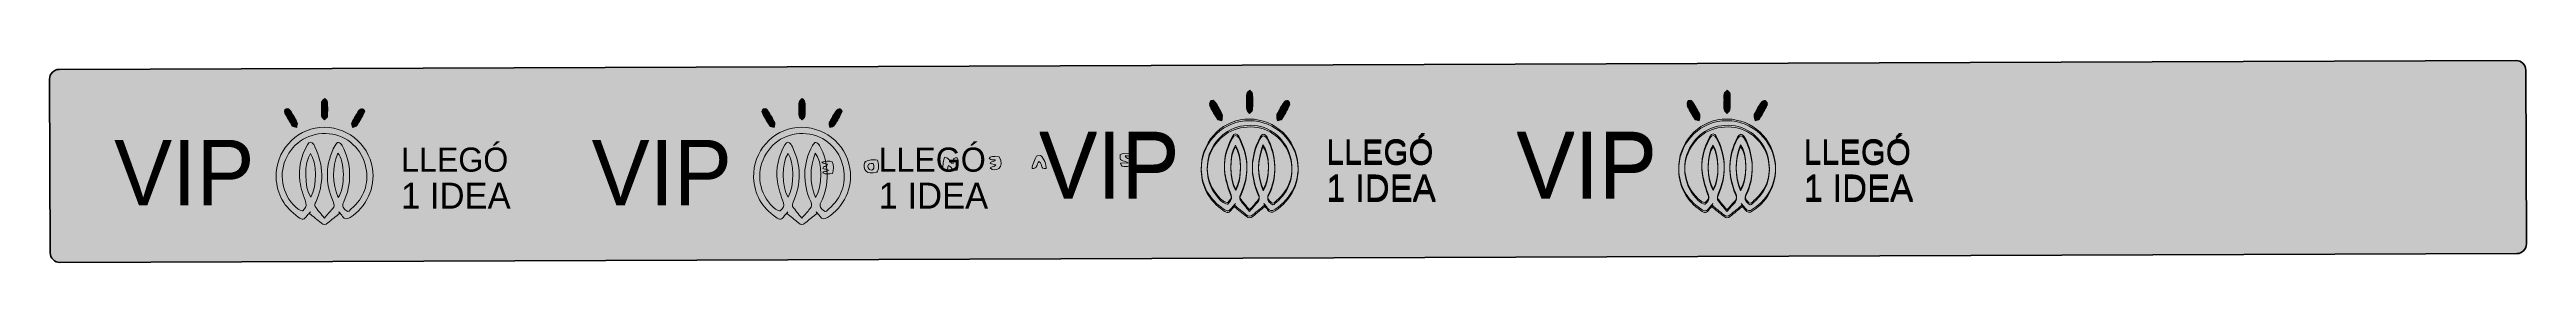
# Model space of a CAD drawing. Header units: millimetres. Extents: x -336 to 268, y -416 to 74.
# Drawn here: x 10.4 to 267.8, y -245 to -224.1 of the extents above; entities that cross this region are included whole.
import ezdxf

# ---------------------------------------------------------------- set-up
doc = ezdxf.new("R2010")
doc.units = ezdxf.units.MM
doc.header["$MEASUREMENT"] = 0
doc.layers.add('Capa 1', color=7, linetype='Continuous', lineweight=0)

msp = doc.modelspace()

# ---------------------------------------------------------------- hatches: boundary and pattern name
at = {"layer": 'Capa 1', "true_color": 0x92784b, "transparency": 33554687}
h = msp.add_hatch(color=35, dxfattribs=at)
h.dxf.hatch_style = 2
edge = h.paths.add_edge_path()
edge.add_spline(control_points=[(11.43, -225.04), (11.43, -225.04), (266.77, -224.12), (266.77, -224.12), (267.32, -224.12), (267.77, -224.56), (267.77, -225.11), (267.77, -225.11), (267.84, -243.11), (267.84, -243.11), (267.84, -243.66), (267.39, -244.12), (266.84, -244.12), (266.84, -244.12), (11.5, -245.04), (11.5, -245.04), (10.95, -245.04), (10.5, -244.59), (10.5, -244.04), (10.5, -244.04), (10.43, -226.04), (10.43, -226.04), (10.43, -225.49), (10.88, -225.04), (11.43, -225.04)], knot_values=[0, 0, 0, 0, 1, 1, 1, 2, 2, 2, 3, 3, 3, 4, 4, 4, 5, 5, 5, 6, 6, 6, 7, 7, 7, 8, 8, 8, 8], degree=3, periodic=0)
at = {"layer": 'Capa 1', "true_color": 0x000000, "transparency": 33554687}
h = msp.add_hatch(color=18, dxfattribs=at)
h.dxf.hatch_style = 2
edge = h.paths.add_edge_path()
edge.add_spline(control_points=[(35.21, -229.08), (35.28, -229.14), (35.41, -229.21), (35.48, -229.32), (35.72, -229.73), (35.97, -230.13), (36.17, -230.56), (36.23, -230.69), (36.14, -230.88), (36.12, -231.04), (35.96, -230.99), (35.74, -230.99), (35.66, -230.88), (35.38, -230.46), (35.14, -230.02), (34.9, -229.58), (34.77, -229.34), (34.91, -229.09), (35.21, -229.08)], knot_values=[0, 0, 0, 0, 1, 1, 1, 2, 2, 2, 3, 3, 3, 4, 4, 4, 5, 5, 5, 6, 6, 6, 6], degree=3, periodic=0)
h = msp.add_hatch(color=18, dxfattribs=at)
h.dxf.hatch_style = 2
edge = h.paths.add_edge_path()
edge.add_spline(control_points=[(38.7, -229.17), (38.7, -228.92), (38.66, -228.66), (38.71, -228.42), (38.74, -228.28), (38.92, -228.17), (39.03, -228.05), (39.13, -228.17), (39.31, -228.28), (39.31, -228.41), (39.35, -228.91), (39.35, -229.41), (39.31, -229.91), (39.3, -230.04), (39.1, -230.15), (38.99, -230.27), (38.89, -230.14), (38.74, -230.02), (38.71, -229.87), (38.66, -229.65), (38.69, -229.4), (38.69, -229.17), (38.69, -229.17), (38.69, -229.17), (38.7, -229.17)], knot_values=[0, 0, 0, 0, 1, 1, 1, 2, 2, 2, 3, 3, 3, 4, 4, 4, 5, 5, 5, 6, 6, 6, 7, 7, 7, 8, 8, 8, 8], degree=3, periodic=0)
h = msp.add_hatch(color=18, dxfattribs=at)
h.dxf.hatch_style = 2
edge = h.paths.add_edge_path()
edge.add_spline(control_points=[(84.83, -229.08), (84.9, -229.14), (85.03, -229.21), (85.09, -229.32), (85.34, -229.73), (85.59, -230.13), (85.79, -230.56), (85.85, -230.69), (85.76, -230.88), (85.73, -231.04), (85.58, -230.99), (85.35, -230.99), (85.28, -230.88), (85, -230.46), (84.76, -230.02), (84.52, -229.58), (84.39, -229.34), (84.53, -229.09), (84.83, -229.08)], knot_values=[0, 0, 0, 0, 1, 1, 1, 2, 2, 2, 3, 3, 3, 4, 4, 4, 5, 5, 5, 6, 6, 6, 6], degree=3, periodic=0)
h = msp.add_hatch(color=18, dxfattribs=at)
h.dxf.hatch_style = 2
edge = h.paths.add_edge_path()
edge.add_spline(control_points=[(88.31, -229.17), (88.31, -228.92), (88.27, -228.66), (88.33, -228.42), (88.36, -228.28), (88.54, -228.17), (88.65, -228.05), (88.75, -228.17), (88.92, -228.28), (88.93, -228.41), (88.97, -228.91), (88.97, -229.41), (88.93, -229.91), (88.92, -230.04), (88.72, -230.15), (88.61, -230.27), (88.51, -230.14), (88.36, -230.02), (88.32, -229.87), (88.27, -229.65), (88.31, -229.4), (88.31, -229.17), (88.31, -229.17), (88.31, -229.17), (88.31, -229.17)], knot_values=[0, 0, 0, 0, 1, 1, 1, 2, 2, 2, 3, 3, 3, 4, 4, 4, 5, 5, 5, 6, 6, 6, 7, 7, 7, 8, 8, 8, 8], degree=3, periodic=0)
h = msp.add_hatch(color=18, dxfattribs=at)
h.dxf.hatch_style = 2
edge = h.paths.add_edge_path()
edge.add_spline(control_points=[(131.35, -228.22), (131.41, -228.28), (131.54, -228.36), (131.61, -228.47), (131.86, -228.87), (132.11, -229.28), (132.31, -229.71), (132.37, -229.83), (132.27, -230.03), (132.25, -230.19), (132.09, -230.14), (131.87, -230.13), (131.8, -230.02), (131.52, -229.61), (131.27, -229.17), (131.04, -228.73), (130.91, -228.48), (131.04, -228.23), (131.35, -228.22)], knot_values=[0, 0, 0, 0, 1, 1, 1, 2, 2, 2, 3, 3, 3, 4, 4, 4, 5, 5, 5, 6, 6, 6, 6], degree=3, periodic=0)
h = msp.add_hatch(color=18, dxfattribs=at)
h.dxf.hatch_style = 2
edge = h.paths.add_edge_path()
edge.add_spline(control_points=[(131.35, -228.39), (131.41, -228.45), (131.54, -228.52), (131.61, -228.64), (131.86, -229.04), (132.11, -229.45), (132.31, -229.88), (132.37, -230), (132.27, -230.2), (132.25, -230.36), (132.09, -230.31), (131.87, -230.3), (131.8, -230.19), (131.52, -229.78), (131.27, -229.34), (131.04, -228.9), (130.91, -228.65), (131.04, -228.4), (131.35, -228.39)], knot_values=[0, 0, 0, 0, 1, 1, 1, 2, 2, 2, 3, 3, 3, 4, 4, 4, 5, 5, 5, 6, 6, 6, 6], degree=3, periodic=0)
h = msp.add_hatch(color=18, dxfattribs=at)
h.dxf.hatch_style = 2
edge = h.paths.add_edge_path()
edge.add_spline(control_points=[(134.83, -228.31), (134.83, -228.06), (134.79, -227.8), (134.84, -227.56), (134.88, -227.42), (135.05, -227.32), (135.16, -227.19), (135.26, -227.31), (135.44, -227.43), (135.45, -227.56), (135.48, -228.05), (135.48, -228.56), (135.45, -229.05), (135.44, -229.18), (135.24, -229.3), (135.13, -229.42), (135.03, -229.29), (134.87, -229.17), (134.84, -229.02), (134.79, -228.79), (134.83, -228.55), (134.83, -228.31), (134.83, -228.31), (134.83, -228.31), (134.83, -228.31)], knot_values=[0, 0, 0, 0, 1, 1, 1, 2, 2, 2, 3, 3, 3, 4, 4, 4, 5, 5, 5, 6, 6, 6, 7, 7, 7, 8, 8, 8, 8], degree=3, periodic=0)
h = msp.add_hatch(color=18, dxfattribs=at)
h.dxf.hatch_style = 2
edge = h.paths.add_edge_path()
edge.add_spline(control_points=[(134.83, -228.48), (134.83, -228.23), (134.79, -227.97), (134.84, -227.73), (134.88, -227.59), (135.05, -227.49), (135.16, -227.36), (135.26, -227.48), (135.44, -227.6), (135.45, -227.72), (135.48, -228.22), (135.48, -228.72), (135.45, -229.22), (135.44, -229.35), (135.24, -229.46), (135.13, -229.59), (135.03, -229.45), (134.87, -229.33), (134.84, -229.19), (134.79, -228.96), (134.83, -228.72), (134.83, -228.48), (134.83, -228.48), (134.83, -228.48), (134.83, -228.48)], knot_values=[0, 0, 0, 0, 1, 1, 1, 2, 2, 2, 3, 3, 3, 4, 4, 4, 5, 5, 5, 6, 6, 6, 7, 7, 7, 8, 8, 8, 8], degree=3, periodic=0)
h = msp.add_hatch(color=18, dxfattribs=at)
h.dxf.hatch_style = 2
edge = h.paths.add_edge_path()
edge.add_spline(control_points=[(139.33, -228.53), (139.27, -228.66), (139.24, -228.74), (139.2, -228.82), (138.97, -229.22), (138.76, -229.63), (138.5, -230.01), (138.42, -230.12), (138.2, -230.14), (138.05, -230.2), (138.02, -230.04), (137.92, -229.84), (137.98, -229.72), (138.19, -229.27), (138.45, -228.84), (138.72, -228.42), (138.78, -228.32), (138.98, -228.26), (139.11, -228.27), (139.19, -228.28), (139.26, -228.44), (139.33, -228.53)], knot_values=[0, 0, 0, 0, 1, 1, 1, 2, 2, 2, 3, 3, 3, 4, 4, 4, 5, 5, 5, 6, 6, 6, 7, 7, 7, 7], degree=3, periodic=0)
h = msp.add_hatch(color=18, dxfattribs=at)
h.dxf.hatch_style = 2
edge = h.paths.add_edge_path()
edge.add_spline(control_points=[(139.33, -228.7), (139.27, -228.83), (139.24, -228.91), (139.2, -228.99), (138.97, -229.39), (138.76, -229.8), (138.5, -230.18), (138.42, -230.29), (138.2, -230.31), (138.05, -230.36), (138.02, -230.2), (137.92, -230.01), (137.98, -229.89), (138.19, -229.44), (138.45, -229.01), (138.72, -228.59), (138.78, -228.49), (138.98, -228.43), (139.11, -228.44), (139.19, -228.44), (139.26, -228.61), (139.33, -228.7)], knot_values=[0, 0, 0, 0, 1, 1, 1, 2, 2, 2, 3, 3, 3, 4, 4, 4, 5, 5, 5, 6, 6, 6, 7, 7, 7, 7], degree=3, periodic=0)
h = msp.add_hatch(color=18, dxfattribs=at)
h.dxf.hatch_style = 2
edge = h.paths.add_edge_path()
edge.add_spline(control_points=[(180.96, -228.22), (181.03, -228.28), (181.16, -228.36), (181.23, -228.47), (181.48, -228.87), (181.72, -229.28), (181.93, -229.71), (181.98, -229.83), (181.89, -230.03), (181.87, -230.19), (181.71, -230.14), (181.49, -230.13), (181.41, -230.02), (181.13, -229.61), (180.89, -229.17), (180.66, -228.73), (180.53, -228.48), (180.66, -228.23), (180.96, -228.22)], knot_values=[0, 0, 0, 0, 1, 1, 1, 2, 2, 2, 3, 3, 3, 4, 4, 4, 5, 5, 5, 6, 6, 6, 6], degree=3, periodic=0)
h = msp.add_hatch(color=18, dxfattribs=at)
h.dxf.hatch_style = 2
edge = h.paths.add_edge_path()
edge.add_spline(control_points=[(180.96, -228.39), (181.03, -228.45), (181.16, -228.52), (181.23, -228.64), (181.48, -229.04), (181.72, -229.45), (181.93, -229.88), (181.98, -230), (181.89, -230.2), (181.87, -230.36), (181.71, -230.31), (181.49, -230.3), (181.41, -230.19), (181.13, -229.78), (180.89, -229.34), (180.66, -228.9), (180.53, -228.65), (180.66, -228.4), (180.96, -228.39)], knot_values=[0, 0, 0, 0, 1, 1, 1, 2, 2, 2, 3, 3, 3, 4, 4, 4, 5, 5, 5, 6, 6, 6, 6], degree=3, periodic=0)
h = msp.add_hatch(color=18, dxfattribs=at)
h.dxf.hatch_style = 2
edge = h.paths.add_edge_path()
edge.add_spline(control_points=[(184.45, -228.31), (184.45, -228.06), (184.41, -227.8), (184.46, -227.56), (184.49, -227.42), (184.67, -227.32), (184.78, -227.19), (184.88, -227.31), (185.06, -227.43), (185.07, -227.56), (185.1, -228.05), (185.1, -228.56), (185.06, -229.05), (185.05, -229.18), (184.86, -229.3), (184.75, -229.42), (184.64, -229.29), (184.49, -229.17), (184.46, -229.02), (184.41, -228.79), (184.44, -228.55), (184.44, -228.31), (184.45, -228.31), (184.45, -228.31), (184.45, -228.31)], knot_values=[0, 0, 0, 0, 1, 1, 1, 2, 2, 2, 3, 3, 3, 4, 4, 4, 5, 5, 5, 6, 6, 6, 7, 7, 7, 8, 8, 8, 8], degree=3, periodic=0)
h = msp.add_hatch(color=18, dxfattribs=at)
h.dxf.hatch_style = 2
edge = h.paths.add_edge_path()
edge.add_spline(control_points=[(184.45, -228.48), (184.45, -228.23), (184.41, -227.97), (184.46, -227.73), (184.49, -227.59), (184.67, -227.49), (184.78, -227.36), (184.88, -227.48), (185.06, -227.6), (185.07, -227.72), (185.1, -228.22), (185.1, -228.72), (185.06, -229.22), (185.05, -229.35), (184.86, -229.46), (184.75, -229.59), (184.64, -229.45), (184.49, -229.33), (184.46, -229.19), (184.41, -228.96), (184.44, -228.72), (184.44, -228.48), (184.45, -228.48), (184.45, -228.48), (184.45, -228.48)], knot_values=[0, 0, 0, 0, 1, 1, 1, 2, 2, 2, 3, 3, 3, 4, 4, 4, 5, 5, 5, 6, 6, 6, 7, 7, 7, 8, 8, 8, 8], degree=3, periodic=0)
h = msp.add_hatch(color=18, dxfattribs=at)
h.dxf.hatch_style = 2
edge = h.paths.add_edge_path()
edge.add_spline(control_points=[(188.95, -228.53), (188.89, -228.66), (188.86, -228.74), (188.82, -228.82), (188.59, -229.22), (188.38, -229.63), (188.12, -230.01), (188.04, -230.12), (187.82, -230.14), (187.67, -230.2), (187.64, -230.04), (187.54, -229.84), (187.59, -229.72), (187.81, -229.27), (188.06, -228.84), (188.34, -228.42), (188.4, -228.32), (188.6, -228.26), (188.73, -228.27), (188.81, -228.28), (188.88, -228.44), (188.95, -228.53)], knot_values=[0, 0, 0, 0, 1, 1, 1, 2, 2, 2, 3, 3, 3, 4, 4, 4, 5, 5, 5, 6, 6, 6, 7, 7, 7, 7], degree=3, periodic=0)
h = msp.add_hatch(color=18, dxfattribs=at)
h.dxf.hatch_style = 2
edge = h.paths.add_edge_path()
edge.add_spline(control_points=[(188.95, -228.7), (188.89, -228.83), (188.86, -228.91), (188.82, -228.99), (188.59, -229.39), (188.38, -229.8), (188.12, -230.18), (188.04, -230.29), (187.82, -230.31), (187.67, -230.36), (187.64, -230.2), (187.54, -230.01), (187.59, -229.89), (187.81, -229.44), (188.06, -229.01), (188.34, -228.59), (188.4, -228.49), (188.6, -228.43), (188.73, -228.44), (188.81, -228.44), (188.88, -228.61), (188.95, -228.7)], knot_values=[0, 0, 0, 0, 1, 1, 1, 2, 2, 2, 3, 3, 3, 4, 4, 4, 5, 5, 5, 6, 6, 6, 7, 7, 7, 7], degree=3, periodic=0)
h = msp.add_hatch(color=18, dxfattribs=at)
h.dxf.hatch_style = 2
edge = h.paths.add_edge_path()
edge.add_spline(control_points=[(37.57, -238.28), (38.27, -237.13), (38.2, -234.61), (37.56, -233.76), (36.88, -234.63), (36.88, -237.27), (37.57, -238.28)], knot_values=[0, 0, 0, 0, 1, 1, 1, 2, 2, 2, 2], degree=3, periodic=0)
edge = h.paths.add_edge_path()
edge.add_spline(control_points=[(40.42, -238.32), (41.18, -237.26), (41.13, -234.49), (40.39, -233.72), (39.8, -235.25), (39.79, -236.75), (40.42, -238.32)], knot_values=[0, 0, 0, 0, 1, 1, 1, 2, 2, 2, 2], degree=3, periodic=0)
edge = h.paths.add_edge_path()
edge.add_spline(control_points=[(39, -240.45), (39.32, -240.08), (39.57, -239.78), (39.84, -239.49), (40.05, -239.26), (40.05, -239.04), (39.92, -238.74), (39.04, -236.78), (39.09, -234.83), (40.1, -232.92), (40.17, -232.78), (40.34, -232.59), (40.45, -232.6), (40.59, -232.62), (40.76, -232.78), (40.84, -232.92), (41.34, -233.84), (41.6, -234.83), (41.62, -235.88), (41.65, -236.91), (41.44, -237.9), (40.97, -238.82), (40.76, -239.24), (41.04, -239.45), (41.25, -239.67), (41.49, -239.91), (41.65, -239.6), (41.79, -239.48), (43.11, -238.36), (43.63, -236.92), (43.31, -235.23), (42.95, -233.31), (41.36, -231.87), (39.49, -231.7), (37.48, -231.53), (35.78, -232.51), (34.96, -234.39), (34.18, -236.15), (34.75, -238.34), (36.27, -239.52), (36.4, -239.62), (36.71, -239.73), (36.75, -239.68), (36.94, -239.46), (37.23, -239.29), (37.08, -238.87), (36.82, -238.15), (36.56, -237.4), (36.45, -236.64), (36.25, -235.3), (36.57, -234.02), (37.23, -232.84), (37.43, -232.49), (37.68, -232.49), (37.89, -232.83), (37.94, -232.9), (37.97, -232.99), (38.01, -233.07), (38.93, -234.97), (38.96, -236.88), (38.09, -238.8), (38.03, -238.93), (37.97, -239.14), (38.03, -239.23), (38.31, -239.64), (38.64, -240.01), (39, -240.45)], knot_values=[0, 0, 0, 0, 1, 1, 1, 2, 2, 2, 3, 3, 3, 4, 4, 4, 5, 5, 5, 6, 6, 6, 7, 7, 7, 8, 8, 8, 9, 9, 9, 10, 10, 10, 11, 11, 11, 12, 12, 12, 13, 13, 13, 14, 14, 14, 15, 15, 15, 16, 16, 16, 17, 17, 17, 18, 18, 18, 19, 19, 19, 20, 20, 20, 21, 21, 21, 22, 22, 22, 22], degree=3, periodic=0)
edge = h.paths.add_edge_path()
edge.add_spline(control_points=[(40.58, -239.95), (40.17, -240.28), (39.75, -240.6), (39.35, -240.95), (39.1, -241.17), (38.9, -241.15), (38.66, -240.95), (38.26, -240.61), (37.84, -240.29), (37.43, -239.96), (37.47, -239.9), (37.5, -239.84), (37.54, -239.78), (37.43, -239.92), (37.31, -240.05), (37.2, -240.19), (36.85, -240.62), (36.74, -240.65), (36.28, -240.33), (34.84, -239.34), (34.04, -237.98), (33.98, -236.22), (33.91, -233.58), (35.93, -231.28), (38.51, -231.06), (41.18, -230.82), (43.57, -232.66), (43.99, -235.3), (44.31, -237.29), (43.37, -239.31), (41.66, -240.39), (41.33, -240.59), (41.11, -240.57), (40.89, -240.27), (40.76, -240.1), (40.62, -239.95), (40.49, -239.79), (40.52, -239.84), (40.55, -239.9), (40.58, -239.95)], knot_values=[0, 0, 0, 0, 1, 1, 1, 2, 2, 2, 3, 3, 3, 4, 4, 4, 5, 5, 5, 6, 6, 6, 7, 7, 7, 8, 8, 8, 9, 9, 9, 10, 10, 10, 11, 11, 11, 12, 12, 12, 13, 13, 13, 13], degree=3, periodic=0)
h = msp.add_hatch(color=18, dxfattribs=at)
h.dxf.hatch_style = 2
edge = h.paths.add_edge_path()
edge.add_spline(control_points=[(43.2, -229.38), (43.14, -229.51), (43.11, -229.6), (43.06, -229.68), (42.84, -230.08), (42.62, -230.49), (42.36, -230.86), (42.29, -230.98), (42.07, -230.99), (41.91, -231.05), (41.89, -230.89), (41.78, -230.69), (41.84, -230.58), (42.06, -230.13), (42.31, -229.69), (42.59, -229.28), (42.65, -229.18), (42.84, -229.12), (42.97, -229.13), (43.06, -229.13), (43.13, -229.3), (43.2, -229.38)], knot_values=[0, 0, 0, 0, 1, 1, 1, 2, 2, 2, 3, 3, 3, 4, 4, 4, 5, 5, 5, 6, 6, 6, 7, 7, 7, 7], degree=3, periodic=0)
h = msp.add_hatch(color=18, dxfattribs=at)
h.dxf.hatch_style = 2
edge = h.paths.add_edge_path()
edge.add_spline(control_points=[(87.19, -238.28), (87.88, -237.13), (87.82, -234.61), (87.18, -233.76), (86.5, -234.63), (86.5, -237.27), (87.19, -238.28)], knot_values=[0, 0, 0, 0, 1, 1, 1, 2, 2, 2, 2], degree=3, periodic=0)
edge = h.paths.add_edge_path()
edge.add_spline(control_points=[(90.03, -238.32), (90.79, -237.26), (90.75, -234.49), (90.01, -233.72), (89.42, -235.25), (89.41, -236.75), (90.03, -238.32)], knot_values=[0, 0, 0, 0, 1, 1, 1, 2, 2, 2, 2], degree=3, periodic=0)
edge = h.paths.add_edge_path()
edge.add_spline(control_points=[(88.61, -240.45), (88.94, -240.08), (89.19, -239.78), (89.45, -239.49), (89.67, -239.26), (89.67, -239.04), (89.53, -238.74), (88.66, -236.78), (88.71, -234.83), (89.71, -232.92), (89.79, -232.78), (89.96, -232.59), (90.06, -232.6), (90.21, -232.62), (90.38, -232.78), (90.45, -232.92), (90.96, -233.84), (91.22, -234.83), (91.24, -235.88), (91.26, -236.91), (91.06, -237.9), (90.59, -238.82), (90.37, -239.24), (90.66, -239.45), (90.87, -239.67), (91.1, -239.91), (91.27, -239.6), (91.41, -239.48), (92.73, -238.36), (93.25, -236.92), (92.93, -235.23), (92.57, -233.31), (90.98, -231.87), (89.11, -231.7), (87.1, -231.53), (85.4, -232.51), (84.58, -234.39), (83.8, -236.15), (84.36, -238.34), (85.89, -239.52), (86.02, -239.62), (86.32, -239.73), (86.37, -239.68), (86.56, -239.46), (86.85, -239.29), (86.7, -238.87), (86.44, -238.15), (86.18, -237.4), (86.07, -236.64), (85.87, -235.3), (86.19, -234.02), (86.85, -232.84), (87.05, -232.49), (87.29, -232.49), (87.51, -232.83), (87.55, -232.9), (87.59, -232.99), (87.63, -233.07), (88.55, -234.97), (88.58, -236.88), (87.71, -238.8), (87.65, -238.93), (87.59, -239.14), (87.65, -239.23), (87.93, -239.64), (88.26, -240.01), (88.61, -240.45)], knot_values=[0, 0, 0, 0, 1, 1, 1, 2, 2, 2, 3, 3, 3, 4, 4, 4, 5, 5, 5, 6, 6, 6, 7, 7, 7, 8, 8, 8, 9, 9, 9, 10, 10, 10, 11, 11, 11, 12, 12, 12, 13, 13, 13, 14, 14, 14, 15, 15, 15, 16, 16, 16, 17, 17, 17, 18, 18, 18, 19, 19, 19, 20, 20, 20, 21, 21, 21, 22, 22, 22, 22], degree=3, periodic=0)
edge = h.paths.add_edge_path()
edge.add_spline(control_points=[(90.19, -239.95), (89.78, -240.28), (89.36, -240.6), (88.97, -240.95), (88.72, -241.17), (88.52, -241.15), (88.28, -240.95), (87.88, -240.61), (87.46, -240.29), (87.04, -239.96), (87.08, -239.9), (87.12, -239.84), (87.16, -239.78), (87.05, -239.92), (86.93, -240.05), (86.82, -240.19), (86.46, -240.62), (86.36, -240.65), (85.9, -240.33), (84.45, -239.34), (83.66, -237.98), (83.6, -236.22), (83.52, -233.58), (85.54, -231.28), (88.12, -231.06), (90.8, -230.82), (93.18, -232.66), (93.61, -235.3), (93.93, -237.29), (92.99, -239.31), (91.27, -240.39), (90.95, -240.59), (90.73, -240.57), (90.5, -240.27), (90.38, -240.1), (90.24, -239.95), (90.11, -239.79), (90.14, -239.84), (90.16, -239.9), (90.19, -239.95)], knot_values=[0, 0, 0, 0, 1, 1, 1, 2, 2, 2, 3, 3, 3, 4, 4, 4, 5, 5, 5, 6, 6, 6, 7, 7, 7, 8, 8, 8, 9, 9, 9, 10, 10, 10, 11, 11, 11, 12, 12, 12, 13, 13, 13, 13], degree=3, periodic=0)
h = msp.add_hatch(color=18, dxfattribs=at)
h.dxf.hatch_style = 2
edge = h.paths.add_edge_path()
edge.add_spline(control_points=[(92.81, -229.38), (92.76, -229.51), (92.73, -229.6), (92.68, -229.68), (92.46, -230.08), (92.24, -230.49), (91.98, -230.86), (91.9, -230.98), (91.69, -230.99), (91.53, -231.05), (91.5, -230.89), (91.4, -230.69), (91.46, -230.58), (91.68, -230.13), (91.93, -229.69), (92.2, -229.28), (92.27, -229.18), (92.46, -229.12), (92.59, -229.13), (92.67, -229.13), (92.74, -229.3), (92.81, -229.38)], knot_values=[0, 0, 0, 0, 1, 1, 1, 2, 2, 2, 3, 3, 3, 4, 4, 4, 5, 5, 5, 6, 6, 6, 7, 7, 7, 7], degree=3, periodic=0)
h = msp.add_hatch(color=18, dxfattribs=at)
h.dxf.hatch_style = 2
edge = h.paths.add_edge_path()
edge.add_spline(control_points=[(133.71, -237.43), (134.4, -236.27), (134.33, -233.76), (133.69, -232.9), (133.02, -233.77), (133.01, -236.41), (133.71, -237.43)], knot_values=[0, 0, 0, 0, 1, 1, 1, 2, 2, 2, 2], degree=3, periodic=0)
edge = h.paths.add_edge_path()
edge.add_spline(control_points=[(136.55, -237.46), (137.31, -236.41), (137.27, -233.64), (136.53, -232.87), (135.94, -234.4), (135.93, -235.9), (136.55, -237.46)], knot_values=[0, 0, 0, 0, 1, 1, 1, 2, 2, 2, 2], degree=3, periodic=0)
edge = h.paths.add_edge_path()
edge.add_spline(control_points=[(135.13, -239.59), (135.45, -239.23), (135.71, -238.93), (135.97, -238.64), (136.18, -238.4), (136.18, -238.18), (136.05, -237.89), (135.18, -235.92), (135.23, -233.97), (136.23, -232.07), (136.3, -231.93), (136.47, -231.74), (136.58, -231.75), (136.72, -231.76), (136.89, -231.93), (136.97, -232.07), (137.47, -232.99), (137.74, -233.98), (137.76, -235.02), (137.78, -236.05), (137.58, -237.05), (137.1, -237.97), (136.89, -238.38), (137.17, -238.59), (137.38, -238.81), (137.62, -239.06), (137.78, -238.75), (137.93, -238.63), (139.25, -237.51), (139.76, -236.07), (139.45, -234.38), (139.09, -232.45), (137.5, -231.01), (135.63, -230.85), (133.62, -230.67), (131.92, -231.66), (131.09, -233.53), (130.31, -235.3), (130.88, -237.48), (132.41, -238.67), (132.54, -238.77), (132.84, -238.87), (132.89, -238.82), (133.07, -238.61), (133.36, -238.43), (133.22, -238.02), (132.96, -237.29), (132.69, -236.55), (132.58, -235.79), (132.39, -234.45), (132.7, -233.17), (133.37, -231.98), (133.56, -231.63), (133.81, -231.64), (134.02, -231.97), (134.07, -232.05), (134.11, -232.13), (134.15, -232.22), (135.07, -234.11), (135.09, -236.02), (134.22, -237.94), (134.16, -238.07), (134.1, -238.29), (134.16, -238.38), (134.45, -238.78), (134.77, -239.15), (135.13, -239.59)], knot_values=[0, 0, 0, 0, 1, 1, 1, 2, 2, 2, 3, 3, 3, 4, 4, 4, 5, 5, 5, 6, 6, 6, 7, 7, 7, 8, 8, 8, 9, 9, 9, 10, 10, 10, 11, 11, 11, 12, 12, 12, 13, 13, 13, 14, 14, 14, 15, 15, 15, 16, 16, 16, 17, 17, 17, 18, 18, 18, 19, 19, 19, 20, 20, 20, 21, 21, 21, 22, 22, 22, 22], degree=3, periodic=0)
edge = h.paths.add_edge_path()
edge.add_spline(control_points=[(136.71, -239.09), (136.3, -239.43), (135.88, -239.75), (135.49, -240.1), (135.23, -240.32), (135.04, -240.3), (134.8, -240.09), (134.39, -239.75), (133.97, -239.43), (133.56, -239.1), (133.6, -239.04), (133.64, -238.98), (133.68, -238.92), (133.56, -239.06), (133.45, -239.2), (133.33, -239.34), (132.98, -239.77), (132.88, -239.79), (132.41, -239.48), (130.97, -238.49), (130.17, -237.13), (130.12, -235.37), (130.04, -232.73), (132.06, -230.43), (134.64, -230.2), (137.32, -229.97), (139.7, -231.81), (140.12, -234.44), (140.45, -236.43), (139.51, -238.46), (137.79, -239.53), (137.46, -239.74), (137.24, -239.72), (137.02, -239.41), (136.9, -239.25), (136.76, -239.09), (136.62, -238.93), (136.65, -238.99), (136.68, -239.04), (136.71, -239.09)], knot_values=[0, 0, 0, 0, 1, 1, 1, 2, 2, 2, 3, 3, 3, 4, 4, 4, 5, 5, 5, 6, 6, 6, 7, 7, 7, 8, 8, 8, 9, 9, 9, 10, 10, 10, 11, 11, 11, 12, 12, 12, 13, 13, 13, 13], degree=3, periodic=0)
h = msp.add_hatch(color=18, dxfattribs=at)
h.dxf.hatch_style = 2
edge = h.paths.add_edge_path()
edge.add_spline(control_points=[(133.71, -237.6), (134.4, -236.44), (134.33, -233.93), (133.69, -233.07), (133.02, -233.94), (133.01, -236.58), (133.71, -237.6)], knot_values=[0, 0, 0, 0, 1, 1, 1, 2, 2, 2, 2], degree=3, periodic=0)
edge = h.paths.add_edge_path()
edge.add_spline(control_points=[(136.55, -237.63), (137.31, -236.58), (137.27, -233.8), (136.53, -233.04), (135.94, -234.57), (135.93, -236.07), (136.55, -237.63)], knot_values=[0, 0, 0, 0, 1, 1, 1, 2, 2, 2, 2], degree=3, periodic=0)
edge = h.paths.add_edge_path()
edge.add_spline(control_points=[(135.13, -239.76), (135.45, -239.39), (135.71, -239.1), (135.97, -238.81), (136.18, -238.57), (136.18, -238.35), (136.05, -238.06), (135.18, -236.09), (135.23, -234.14), (136.23, -232.23), (136.3, -232.1), (136.47, -231.91), (136.58, -231.92), (136.72, -231.93), (136.89, -232.1), (136.97, -232.24), (137.47, -233.16), (137.74, -234.14), (137.76, -235.19), (137.78, -236.22), (137.58, -237.22), (137.1, -238.13), (136.89, -238.55), (137.17, -238.76), (137.38, -238.98), (137.62, -239.23), (137.78, -238.92), (137.93, -238.79), (139.25, -237.67), (139.76, -236.24), (139.45, -234.55), (139.09, -232.62), (137.5, -231.18), (135.63, -231.02), (133.62, -230.84), (131.92, -231.83), (131.09, -233.7), (130.31, -235.47), (130.88, -237.65), (132.41, -238.84), (132.54, -238.94), (132.84, -239.04), (132.89, -238.99), (133.07, -238.77), (133.36, -238.6), (133.22, -238.19), (132.96, -237.46), (132.69, -236.72), (132.58, -235.96), (132.39, -234.61), (132.7, -233.34), (133.37, -232.15), (133.56, -231.8), (133.81, -231.81), (134.02, -232.14), (134.07, -232.22), (134.11, -232.3), (134.15, -232.39), (135.07, -234.28), (135.09, -236.19), (134.22, -238.11), (134.16, -238.24), (134.1, -238.46), (134.16, -238.55), (134.45, -238.95), (134.77, -239.32), (135.13, -239.76)], knot_values=[0, 0, 0, 0, 1, 1, 1, 2, 2, 2, 3, 3, 3, 4, 4, 4, 5, 5, 5, 6, 6, 6, 7, 7, 7, 8, 8, 8, 9, 9, 9, 10, 10, 10, 11, 11, 11, 12, 12, 12, 13, 13, 13, 14, 14, 14, 15, 15, 15, 16, 16, 16, 17, 17, 17, 18, 18, 18, 19, 19, 19, 20, 20, 20, 21, 21, 21, 22, 22, 22, 22], degree=3, periodic=0)
edge = h.paths.add_edge_path()
edge.add_spline(control_points=[(136.71, -239.26), (136.3, -239.6), (135.88, -239.92), (135.49, -240.27), (135.23, -240.49), (135.04, -240.46), (134.8, -240.26), (134.39, -239.92), (133.97, -239.6), (133.56, -239.27), (133.6, -239.21), (133.64, -239.15), (133.68, -239.09), (133.56, -239.23), (133.45, -239.37), (133.33, -239.5), (132.98, -239.93), (132.88, -239.96), (132.41, -239.65), (130.97, -238.66), (130.17, -237.3), (130.12, -235.53), (130.04, -232.89), (132.06, -230.6), (134.64, -230.37), (137.32, -230.14), (139.7, -231.98), (140.12, -234.61), (140.45, -236.6), (139.51, -238.62), (137.79, -239.7), (137.46, -239.91), (137.24, -239.88), (137.02, -239.58), (136.9, -239.42), (136.76, -239.26), (136.62, -239.1), (136.65, -239.15), (136.68, -239.21), (136.71, -239.26)], knot_values=[0, 0, 0, 0, 1, 1, 1, 2, 2, 2, 3, 3, 3, 4, 4, 4, 5, 5, 5, 6, 6, 6, 7, 7, 7, 8, 8, 8, 9, 9, 9, 10, 10, 10, 11, 11, 11, 12, 12, 12, 13, 13, 13, 13], degree=3, periodic=0)
h = msp.add_hatch(color=18, dxfattribs=at)
h.dxf.hatch_style = 2
edge = h.paths.add_edge_path()
edge.add_spline(control_points=[(183.32, -237.43), (184.02, -236.27), (183.95, -233.76), (183.31, -232.9), (182.64, -233.77), (182.63, -236.41), (183.32, -237.43)], knot_values=[0, 0, 0, 0, 1, 1, 1, 2, 2, 2, 2], degree=3, periodic=0)
edge = h.paths.add_edge_path()
edge.add_spline(control_points=[(186.17, -237.46), (186.93, -236.41), (186.88, -233.64), (186.15, -232.87), (185.56, -234.4), (185.54, -235.9), (186.17, -237.46)], knot_values=[0, 0, 0, 0, 1, 1, 1, 2, 2, 2, 2], degree=3, periodic=0)
edge = h.paths.add_edge_path()
edge.add_spline(control_points=[(184.75, -239.59), (185.07, -239.23), (185.32, -238.93), (185.59, -238.64), (185.8, -238.4), (185.8, -238.18), (185.67, -237.89), (184.8, -235.92), (184.84, -233.97), (185.85, -232.07), (185.92, -231.93), (186.09, -231.74), (186.2, -231.75), (186.34, -231.76), (186.51, -231.93), (186.59, -232.07), (187.09, -232.99), (187.35, -233.98), (187.38, -235.02), (187.4, -236.05), (187.19, -237.05), (186.72, -237.97), (186.51, -238.38), (186.79, -238.59), (187, -238.81), (187.24, -239.06), (187.4, -238.75), (187.55, -238.63), (188.87, -237.51), (189.38, -236.07), (189.07, -234.38), (188.71, -232.45), (187.12, -231.01), (185.24, -230.85), (183.23, -230.67), (181.54, -231.66), (180.71, -233.53), (179.93, -235.3), (180.5, -237.48), (182.03, -238.67), (182.16, -238.77), (182.46, -238.87), (182.5, -238.82), (182.69, -238.61), (182.98, -238.43), (182.83, -238.02), (182.58, -237.29), (182.31, -236.55), (182.2, -235.79), (182.01, -234.45), (182.32, -233.17), (182.98, -231.98), (183.18, -231.63), (183.43, -231.64), (183.64, -231.97), (183.69, -232.05), (183.73, -232.13), (183.77, -232.22), (184.69, -234.11), (184.71, -236.02), (183.84, -237.94), (183.78, -238.07), (183.72, -238.29), (183.78, -238.38), (184.06, -238.78), (184.39, -239.15), (184.75, -239.59)], knot_values=[0, 0, 0, 0, 1, 1, 1, 2, 2, 2, 3, 3, 3, 4, 4, 4, 5, 5, 5, 6, 6, 6, 7, 7, 7, 8, 8, 8, 9, 9, 9, 10, 10, 10, 11, 11, 11, 12, 12, 12, 13, 13, 13, 14, 14, 14, 15, 15, 15, 16, 16, 16, 17, 17, 17, 18, 18, 18, 19, 19, 19, 20, 20, 20, 21, 21, 21, 22, 22, 22, 22], degree=3, periodic=0)
edge = h.paths.add_edge_path()
edge.add_spline(control_points=[(186.33, -239.09), (185.92, -239.43), (185.5, -239.75), (185.1, -240.1), (184.85, -240.32), (184.66, -240.3), (184.41, -240.09), (184.01, -239.75), (183.59, -239.43), (183.18, -239.1), (183.22, -239.04), (183.26, -238.98), (183.3, -238.92), (183.18, -239.06), (183.06, -239.2), (182.95, -239.34), (182.6, -239.77), (182.49, -239.79), (182.03, -239.48), (180.59, -238.49), (179.79, -237.13), (179.74, -235.37), (179.66, -232.73), (181.68, -230.43), (184.26, -230.2), (186.93, -229.97), (189.32, -231.81), (189.74, -234.44), (190.06, -236.43), (189.13, -238.46), (187.41, -239.53), (187.08, -239.74), (186.86, -239.72), (186.64, -239.41), (186.51, -239.25), (186.37, -239.09), (186.24, -238.93), (186.27, -238.99), (186.3, -239.04), (186.33, -239.09)], knot_values=[0, 0, 0, 0, 1, 1, 1, 2, 2, 2, 3, 3, 3, 4, 4, 4, 5, 5, 5, 6, 6, 6, 7, 7, 7, 8, 8, 8, 9, 9, 9, 10, 10, 10, 11, 11, 11, 12, 12, 12, 13, 13, 13, 13], degree=3, periodic=0)
h = msp.add_hatch(color=18, dxfattribs=at)
h.dxf.hatch_style = 2
edge = h.paths.add_edge_path()
edge.add_spline(control_points=[(183.32, -237.6), (184.02, -236.44), (183.95, -233.93), (183.31, -233.07), (182.64, -233.94), (182.63, -236.58), (183.32, -237.6)], knot_values=[0, 0, 0, 0, 1, 1, 1, 2, 2, 2, 2], degree=3, periodic=0)
edge = h.paths.add_edge_path()
edge.add_spline(control_points=[(186.17, -237.63), (186.93, -236.58), (186.88, -233.8), (186.15, -233.04), (185.56, -234.57), (185.54, -236.07), (186.17, -237.63)], knot_values=[0, 0, 0, 0, 1, 1, 1, 2, 2, 2, 2], degree=3, periodic=0)
edge = h.paths.add_edge_path()
edge.add_spline(control_points=[(184.75, -239.76), (185.07, -239.39), (185.32, -239.1), (185.59, -238.81), (185.8, -238.57), (185.8, -238.35), (185.67, -238.06), (184.8, -236.09), (184.84, -234.14), (185.85, -232.23), (185.92, -232.1), (186.09, -231.91), (186.2, -231.92), (186.34, -231.93), (186.51, -232.1), (186.59, -232.24), (187.09, -233.16), (187.35, -234.14), (187.38, -235.19), (187.4, -236.22), (187.19, -237.22), (186.72, -238.13), (186.51, -238.55), (186.79, -238.76), (187, -238.98), (187.24, -239.23), (187.4, -238.92), (187.55, -238.79), (188.87, -237.67), (189.38, -236.24), (189.07, -234.55), (188.71, -232.62), (187.12, -231.18), (185.24, -231.02), (183.23, -230.84), (181.54, -231.83), (180.71, -233.7), (179.93, -235.47), (180.5, -237.65), (182.03, -238.84), (182.16, -238.94), (182.46, -239.04), (182.5, -238.99), (182.69, -238.77), (182.98, -238.6), (182.83, -238.19), (182.58, -237.46), (182.31, -236.72), (182.2, -235.96), (182.01, -234.61), (182.32, -233.34), (182.98, -232.15), (183.18, -231.8), (183.43, -231.81), (183.64, -232.14), (183.69, -232.22), (183.73, -232.3), (183.77, -232.39), (184.69, -234.28), (184.71, -236.19), (183.84, -238.11), (183.78, -238.24), (183.72, -238.46), (183.78, -238.55), (184.06, -238.95), (184.39, -239.32), (184.75, -239.76)], knot_values=[0, 0, 0, 0, 1, 1, 1, 2, 2, 2, 3, 3, 3, 4, 4, 4, 5, 5, 5, 6, 6, 6, 7, 7, 7, 8, 8, 8, 9, 9, 9, 10, 10, 10, 11, 11, 11, 12, 12, 12, 13, 13, 13, 14, 14, 14, 15, 15, 15, 16, 16, 16, 17, 17, 17, 18, 18, 18, 19, 19, 19, 20, 20, 20, 21, 21, 21, 22, 22, 22, 22], degree=3, periodic=0)
edge = h.paths.add_edge_path()
edge.add_spline(control_points=[(186.33, -239.26), (185.92, -239.6), (185.5, -239.92), (185.1, -240.27), (184.85, -240.49), (184.66, -240.46), (184.41, -240.26), (184.01, -239.92), (183.59, -239.6), (183.18, -239.27), (183.22, -239.21), (183.26, -239.15), (183.3, -239.09), (183.18, -239.23), (183.06, -239.37), (182.95, -239.5), (182.6, -239.93), (182.49, -239.96), (182.03, -239.65), (180.59, -238.66), (179.79, -237.3), (179.74, -235.53), (179.66, -232.89), (181.68, -230.6), (184.26, -230.37), (186.93, -230.14), (189.32, -231.98), (189.74, -234.61), (190.06, -236.6), (189.13, -238.62), (187.41, -239.7), (187.08, -239.91), (186.86, -239.88), (186.64, -239.58), (186.51, -239.42), (186.37, -239.26), (186.24, -239.1), (186.27, -239.15), (186.3, -239.21), (186.33, -239.26)], knot_values=[0, 0, 0, 0, 1, 1, 1, 2, 2, 2, 3, 3, 3, 4, 4, 4, 5, 5, 5, 6, 6, 6, 7, 7, 7, 8, 8, 8, 9, 9, 9, 10, 10, 10, 11, 11, 11, 12, 12, 12, 13, 13, 13, 13], degree=3, periodic=0)

# ---------------------------------------------------------------- linework, layer by layer
at = {"layer": 'Capa 1', "color": 35, "lineweight": 35, "true_color": 0x92784b}
msp.add_open_spline([(11.43, -225.04), (11.43, -225.04), (266.77, -224.12), (266.77, -224.12), (267.32, -224.12), (267.77, -224.56), (267.77, -225.11), (267.77, -225.11), (267.84, -243.11), (267.84, -243.11), (267.84, -243.66), (267.39, -244.12), (266.84, -244.12), (266.84, -244.12), (11.5, -245.04), (11.5, -245.04), (10.95, -245.04), (10.5, -244.59), (10.5, -244.04), (10.5, -244.04), (10.43, -226.04), (10.43, -226.04), (10.43, -225.49), (10.88, -225.04), (11.43, -225.04)], degree=3, knots=[0, 0, 0, 0, 1, 1, 1, 2, 2, 2, 3, 3, 3, 4, 4, 4, 5, 5, 5, 6, 6, 6, 7, 7, 7, 8, 8, 8, 8], dxfattribs=at)
at = {"layer": 'Capa 1'}
for points, knots in [([(35.21, -229.08), (35.28, -229.14), (35.41, -229.21), (35.48, -229.32), (35.72, -229.73), (35.97, -230.13), (36.17, -230.56), (36.23, -230.69), (36.14, -230.88), (36.12, -231.04), (35.96, -230.99), (35.74, -230.99), (35.66, -230.88), (35.38, -230.46), (35.14, -230.02), (34.9, -229.58), (34.77, -229.34), (34.91, -229.09), (35.21, -229.08)], [0, 0, 0, 0, 1, 1, 1, 2, 2, 2, 3, 3, 3, 4, 4, 4, 5, 5, 5, 6, 6, 6, 6]), ([(38.7, -229.17), (38.7, -228.92), (38.66, -228.66), (38.71, -228.42), (38.74, -228.28), (38.92, -228.17), (39.03, -228.05), (39.13, -228.17), (39.31, -228.28), (39.31, -228.41), (39.35, -228.91), (39.35, -229.41), (39.31, -229.91), (39.3, -230.04), (39.1, -230.15), (38.99, -230.27), (38.89, -230.14), (38.74, -230.02), (38.71, -229.87), (38.66, -229.65), (38.69, -229.4), (38.69, -229.17), (38.69, -229.17), (38.69, -229.17), (38.7, -229.17)], [0, 0, 0, 0, 1, 1, 1, 2, 2, 2, 3, 3, 3, 4, 4, 4, 5, 5, 5, 6, 6, 6, 7, 7, 7, 8, 8, 8, 8]), ([(84.83, -229.08), (84.9, -229.14), (85.03, -229.21), (85.09, -229.32), (85.34, -229.73), (85.59, -230.13), (85.79, -230.56), (85.85, -230.69), (85.76, -230.88), (85.73, -231.04), (85.58, -230.99), (85.35, -230.99), (85.28, -230.88), (85, -230.46), (84.76, -230.02), (84.52, -229.58), (84.39, -229.34), (84.53, -229.09), (84.83, -229.08)], [0, 0, 0, 0, 1, 1, 1, 2, 2, 2, 3, 3, 3, 4, 4, 4, 5, 5, 5, 6, 6, 6, 6]), ([(88.31, -229.17), (88.31, -228.92), (88.27, -228.66), (88.33, -228.42), (88.36, -228.28), (88.54, -228.17), (88.65, -228.05), (88.75, -228.17), (88.92, -228.28), (88.93, -228.41), (88.97, -228.91), (88.97, -229.41), (88.93, -229.91), (88.92, -230.04), (88.72, -230.15), (88.61, -230.27), (88.51, -230.14), (88.36, -230.02), (88.32, -229.87), (88.27, -229.65), (88.31, -229.4), (88.31, -229.17), (88.31, -229.17), (88.31, -229.17), (88.31, -229.17)], [0, 0, 0, 0, 1, 1, 1, 2, 2, 2, 3, 3, 3, 4, 4, 4, 5, 5, 5, 6, 6, 6, 7, 7, 7, 8, 8, 8, 8]), ([(131.35, -228.22), (131.41, -228.28), (131.54, -228.36), (131.61, -228.47), (131.86, -228.87), (132.11, -229.28), (132.31, -229.71), (132.37, -229.83), (132.27, -230.03), (132.25, -230.19), (132.09, -230.14), (131.87, -230.13), (131.8, -230.02), (131.52, -229.61), (131.27, -229.17), (131.04, -228.73), (130.91, -228.48), (131.04, -228.23), (131.35, -228.22)], [0, 0, 0, 0, 1, 1, 1, 2, 2, 2, 3, 3, 3, 4, 4, 4, 5, 5, 5, 6, 6, 6, 6]), ([(131.35, -228.39), (131.41, -228.45), (131.54, -228.52), (131.61, -228.64), (131.86, -229.04), (132.11, -229.45), (132.31, -229.88), (132.37, -230), (132.27, -230.2), (132.25, -230.36), (132.09, -230.31), (131.87, -230.3), (131.8, -230.19), (131.52, -229.78), (131.27, -229.34), (131.04, -228.9), (130.91, -228.65), (131.04, -228.4), (131.35, -228.39)], [0, 0, 0, 0, 1, 1, 1, 2, 2, 2, 3, 3, 3, 4, 4, 4, 5, 5, 5, 6, 6, 6, 6]), ([(134.83, -228.31), (134.83, -228.06), (134.79, -227.8), (134.84, -227.56), (134.88, -227.42), (135.05, -227.32), (135.16, -227.19), (135.26, -227.31), (135.44, -227.43), (135.45, -227.56), (135.48, -228.05), (135.48, -228.56), (135.45, -229.05), (135.44, -229.18), (135.24, -229.3), (135.13, -229.42), (135.03, -229.29), (134.87, -229.17), (134.84, -229.02), (134.79, -228.79), (134.83, -228.55), (134.83, -228.31), (134.83, -228.31), (134.83, -228.31), (134.83, -228.31)], [0, 0, 0, 0, 1, 1, 1, 2, 2, 2, 3, 3, 3, 4, 4, 4, 5, 5, 5, 6, 6, 6, 7, 7, 7, 8, 8, 8, 8]), ([(134.83, -228.48), (134.83, -228.23), (134.79, -227.97), (134.84, -227.73), (134.88, -227.59), (135.05, -227.49), (135.16, -227.36), (135.26, -227.48), (135.44, -227.6), (135.45, -227.72), (135.48, -228.22), (135.48, -228.72), (135.45, -229.22), (135.44, -229.35), (135.24, -229.46), (135.13, -229.59), (135.03, -229.45), (134.87, -229.33), (134.84, -229.19), (134.79, -228.96), (134.83, -228.72), (134.83, -228.48), (134.83, -228.48), (134.83, -228.48), (134.83, -228.48)], [0, 0, 0, 0, 1, 1, 1, 2, 2, 2, 3, 3, 3, 4, 4, 4, 5, 5, 5, 6, 6, 6, 7, 7, 7, 8, 8, 8, 8]), ([(139.33, -228.53), (139.27, -228.66), (139.24, -228.74), (139.2, -228.82), (138.97, -229.22), (138.76, -229.63), (138.5, -230.01), (138.42, -230.12), (138.2, -230.14), (138.05, -230.2), (138.02, -230.04), (137.92, -229.84), (137.98, -229.72), (138.19, -229.27), (138.45, -228.84), (138.72, -228.42), (138.78, -228.32), (138.98, -228.26), (139.11, -228.27), (139.19, -228.28), (139.26, -228.44), (139.33, -228.53)], [0, 0, 0, 0, 1, 1, 1, 2, 2, 2, 3, 3, 3, 4, 4, 4, 5, 5, 5, 6, 6, 6, 7, 7, 7, 7]), ([(139.33, -228.7), (139.27, -228.83), (139.24, -228.91), (139.2, -228.99), (138.97, -229.39), (138.76, -229.8), (138.5, -230.18), (138.42, -230.29), (138.2, -230.31), (138.05, -230.36), (138.02, -230.2), (137.92, -230.01), (137.98, -229.89), (138.19, -229.44), (138.45, -229.01), (138.72, -228.59), (138.78, -228.49), (138.98, -228.43), (139.11, -228.44), (139.19, -228.44), (139.26, -228.61), (139.33, -228.7)], [0, 0, 0, 0, 1, 1, 1, 2, 2, 2, 3, 3, 3, 4, 4, 4, 5, 5, 5, 6, 6, 6, 7, 7, 7, 7]), ([(180.96, -228.22), (181.03, -228.28), (181.16, -228.36), (181.23, -228.47), (181.48, -228.87), (181.72, -229.28), (181.93, -229.71), (181.98, -229.83), (181.89, -230.03), (181.87, -230.19), (181.71, -230.14), (181.49, -230.13), (181.41, -230.02), (181.13, -229.61), (180.89, -229.17), (180.66, -228.73), (180.53, -228.48), (180.66, -228.23), (180.96, -228.22)], [0, 0, 0, 0, 1, 1, 1, 2, 2, 2, 3, 3, 3, 4, 4, 4, 5, 5, 5, 6, 6, 6, 6]), ([(180.96, -228.39), (181.03, -228.45), (181.16, -228.52), (181.23, -228.64), (181.48, -229.04), (181.72, -229.45), (181.93, -229.88), (181.98, -230), (181.89, -230.2), (181.87, -230.36), (181.71, -230.31), (181.49, -230.3), (181.41, -230.19), (181.13, -229.78), (180.89, -229.34), (180.66, -228.9), (180.53, -228.65), (180.66, -228.4), (180.96, -228.39)], [0, 0, 0, 0, 1, 1, 1, 2, 2, 2, 3, 3, 3, 4, 4, 4, 5, 5, 5, 6, 6, 6, 6]), ([(184.45, -228.31), (184.45, -228.06), (184.41, -227.8), (184.46, -227.56), (184.49, -227.42), (184.67, -227.32), (184.78, -227.19), (184.88, -227.31), (185.06, -227.43), (185.07, -227.56), (185.1, -228.05), (185.1, -228.56), (185.06, -229.05), (185.05, -229.18), (184.86, -229.3), (184.75, -229.42), (184.64, -229.29), (184.49, -229.17), (184.46, -229.02), (184.41, -228.79), (184.44, -228.55), (184.44, -228.31), (184.45, -228.31), (184.45, -228.31), (184.45, -228.31)], [0, 0, 0, 0, 1, 1, 1, 2, 2, 2, 3, 3, 3, 4, 4, 4, 5, 5, 5, 6, 6, 6, 7, 7, 7, 8, 8, 8, 8]), ([(184.45, -228.48), (184.45, -228.23), (184.41, -227.97), (184.46, -227.73), (184.49, -227.59), (184.67, -227.49), (184.78, -227.36), (184.88, -227.48), (185.06, -227.6), (185.07, -227.72), (185.1, -228.22), (185.1, -228.72), (185.06, -229.22), (185.05, -229.35), (184.86, -229.46), (184.75, -229.59), (184.64, -229.45), (184.49, -229.33), (184.46, -229.19), (184.41, -228.96), (184.44, -228.72), (184.44, -228.48), (184.45, -228.48), (184.45, -228.48), (184.45, -228.48)], [0, 0, 0, 0, 1, 1, 1, 2, 2, 2, 3, 3, 3, 4, 4, 4, 5, 5, 5, 6, 6, 6, 7, 7, 7, 8, 8, 8, 8]), ([(188.95, -228.53), (188.89, -228.66), (188.86, -228.74), (188.82, -228.82), (188.59, -229.22), (188.38, -229.63), (188.12, -230.01), (188.04, -230.12), (187.82, -230.14), (187.67, -230.2), (187.64, -230.04), (187.54, -229.84), (187.59, -229.72), (187.81, -229.27), (188.06, -228.84), (188.34, -228.42), (188.4, -228.32), (188.6, -228.26), (188.73, -228.27), (188.81, -228.28), (188.88, -228.44), (188.95, -228.53)], [0, 0, 0, 0, 1, 1, 1, 2, 2, 2, 3, 3, 3, 4, 4, 4, 5, 5, 5, 6, 6, 6, 7, 7, 7, 7]), ([(188.95, -228.7), (188.89, -228.83), (188.86, -228.91), (188.82, -228.99), (188.59, -229.39), (188.38, -229.8), (188.12, -230.18), (188.04, -230.29), (187.82, -230.31), (187.67, -230.36), (187.64, -230.2), (187.54, -230.01), (187.59, -229.89), (187.81, -229.44), (188.06, -229.01), (188.34, -228.59), (188.4, -228.49), (188.6, -228.43), (188.73, -228.44), (188.81, -228.44), (188.88, -228.61), (188.95, -228.7)], [0, 0, 0, 0, 1, 1, 1, 2, 2, 2, 3, 3, 3, 4, 4, 4, 5, 5, 5, 6, 6, 6, 7, 7, 7, 7]), ([(40.58, -239.95), (40.17, -240.28), (39.75, -240.6), (39.35, -240.95), (39.1, -241.17), (38.9, -241.15), (38.66, -240.95), (38.26, -240.61), (37.84, -240.29), (37.43, -239.96), (37.47, -239.9), (37.5, -239.84), (37.54, -239.78), (37.43, -239.92), (37.31, -240.05), (37.2, -240.19), (36.85, -240.62), (36.74, -240.65), (36.28, -240.33), (34.84, -239.34), (34.04, -237.98), (33.98, -236.22), (33.91, -233.58), (35.93, -231.28), (38.51, -231.06), (41.18, -230.82), (43.57, -232.66), (43.99, -235.3), (44.31, -237.29), (43.37, -239.31), (41.66, -240.39), (41.33, -240.59), (41.11, -240.57), (40.89, -240.27), (40.76, -240.1), (40.62, -239.95), (40.49, -239.79), (40.52, -239.84), (40.55, -239.9), (40.58, -239.95)], [0, 0, 0, 0, 1, 1, 1, 2, 2, 2, 3, 3, 3, 4, 4, 4, 5, 5, 5, 6, 6, 6, 7, 7, 7, 8, 8, 8, 9, 9, 9, 10, 10, 10, 11, 11, 11, 12, 12, 12, 13, 13, 13, 13]), ([(39, -240.45), (39.32, -240.08), (39.57, -239.78), (39.84, -239.49), (40.05, -239.26), (40.05, -239.04), (39.92, -238.74), (39.04, -236.78), (39.09, -234.83), (40.1, -232.92), (40.17, -232.78), (40.34, -232.59), (40.45, -232.6), (40.59, -232.62), (40.76, -232.78), (40.84, -232.92), (41.34, -233.84), (41.6, -234.83), (41.62, -235.88), (41.65, -236.91), (41.44, -237.9), (40.97, -238.82), (40.76, -239.24), (41.04, -239.45), (41.25, -239.67), (41.49, -239.91), (41.65, -239.6), (41.79, -239.48), (43.11, -238.36), (43.63, -236.92), (43.31, -235.23), (42.95, -233.31), (41.36, -231.87), (39.49, -231.7), (37.48, -231.53), (35.78, -232.51), (34.96, -234.39), (34.18, -236.15), (34.75, -238.34), (36.27, -239.52), (36.4, -239.62), (36.71, -239.73), (36.75, -239.68), (36.94, -239.46), (37.23, -239.29), (37.08, -238.87), (36.82, -238.15), (36.56, -237.4), (36.45, -236.64), (36.25, -235.3), (36.57, -234.02), (37.23, -232.84), (37.43, -232.49), (37.68, -232.49), (37.89, -232.83), (37.94, -232.9), (37.97, -232.99), (38.01, -233.07), (38.93, -234.97), (38.96, -236.88), (38.09, -238.8), (38.03, -238.93), (37.97, -239.14), (38.03, -239.23), (38.31, -239.64), (38.64, -240.01), (39, -240.45)], [0, 0, 0, 0, 1, 1, 1, 2, 2, 2, 3, 3, 3, 4, 4, 4, 5, 5, 5, 6, 6, 6, 7, 7, 7, 8, 8, 8, 9, 9, 9, 10, 10, 10, 11, 11, 11, 12, 12, 12, 13, 13, 13, 14, 14, 14, 15, 15, 15, 16, 16, 16, 17, 17, 17, 18, 18, 18, 19, 19, 19, 20, 20, 20, 21, 21, 21, 22, 22, 22, 22]), ([(43.2, -229.38), (43.14, -229.51), (43.11, -229.6), (43.06, -229.68), (42.84, -230.08), (42.62, -230.49), (42.36, -230.86), (42.29, -230.98), (42.07, -230.99), (41.91, -231.05), (41.89, -230.89), (41.78, -230.69), (41.84, -230.58), (42.06, -230.13), (42.31, -229.69), (42.59, -229.28), (42.65, -229.18), (42.84, -229.12), (42.97, -229.13), (43.06, -229.13), (43.13, -229.3), (43.2, -229.38)], [0, 0, 0, 0, 1, 1, 1, 2, 2, 2, 3, 3, 3, 4, 4, 4, 5, 5, 5, 6, 6, 6, 7, 7, 7, 7]), ([(90.19, -239.95), (89.78, -240.28), (89.36, -240.6), (88.97, -240.95), (88.72, -241.17), (88.52, -241.15), (88.28, -240.95), (87.88, -240.61), (87.46, -240.29), (87.04, -239.96), (87.08, -239.9), (87.12, -239.84), (87.16, -239.78), (87.05, -239.92), (86.93, -240.05), (86.82, -240.19), (86.46, -240.62), (86.36, -240.65), (85.9, -240.33), (84.45, -239.34), (83.66, -237.98), (83.6, -236.22), (83.52, -233.58), (85.54, -231.28), (88.12, -231.06), (90.8, -230.82), (93.18, -232.66), (93.61, -235.3), (93.93, -237.29), (92.99, -239.31), (91.27, -240.39), (90.95, -240.59), (90.73, -240.57), (90.5, -240.27), (90.38, -240.1), (90.24, -239.95), (90.11, -239.79), (90.14, -239.84), (90.16, -239.9), (90.19, -239.95)], [0, 0, 0, 0, 1, 1, 1, 2, 2, 2, 3, 3, 3, 4, 4, 4, 5, 5, 5, 6, 6, 6, 7, 7, 7, 8, 8, 8, 9, 9, 9, 10, 10, 10, 11, 11, 11, 12, 12, 12, 13, 13, 13, 13]), ([(88.61, -240.45), (88.94, -240.08), (89.19, -239.78), (89.45, -239.49), (89.67, -239.26), (89.67, -239.04), (89.53, -238.74), (88.66, -236.78), (88.71, -234.83), (89.71, -232.92), (89.79, -232.78), (89.96, -232.59), (90.06, -232.6), (90.21, -232.62), (90.38, -232.78), (90.45, -232.92), (90.96, -233.84), (91.22, -234.83), (91.24, -235.88), (91.26, -236.91), (91.06, -237.9), (90.59, -238.82), (90.37, -239.24), (90.66, -239.45), (90.87, -239.67), (91.1, -239.91), (91.27, -239.6), (91.41, -239.48), (92.73, -238.36), (93.25, -236.92), (92.93, -235.23), (92.57, -233.31), (90.98, -231.87), (89.11, -231.7), (87.1, -231.53), (85.4, -232.51), (84.58, -234.39), (83.8, -236.15), (84.36, -238.34), (85.89, -239.52), (86.02, -239.62), (86.32, -239.73), (86.37, -239.68), (86.56, -239.46), (86.85, -239.29), (86.7, -238.87), (86.44, -238.15), (86.18, -237.4), (86.07, -236.64), (85.87, -235.3), (86.19, -234.02), (86.85, -232.84), (87.05, -232.49), (87.29, -232.49), (87.51, -232.83), (87.55, -232.9), (87.59, -232.99), (87.63, -233.07), (88.55, -234.97), (88.58, -236.88), (87.71, -238.8), (87.65, -238.93), (87.59, -239.14), (87.65, -239.23), (87.93, -239.64), (88.26, -240.01), (88.61, -240.45)], [0, 0, 0, 0, 1, 1, 1, 2, 2, 2, 3, 3, 3, 4, 4, 4, 5, 5, 5, 6, 6, 6, 7, 7, 7, 8, 8, 8, 9, 9, 9, 10, 10, 10, 11, 11, 11, 12, 12, 12, 13, 13, 13, 14, 14, 14, 15, 15, 15, 16, 16, 16, 17, 17, 17, 18, 18, 18, 19, 19, 19, 20, 20, 20, 21, 21, 21, 22, 22, 22, 22]), ([(92.81, -229.38), (92.76, -229.51), (92.73, -229.6), (92.68, -229.68), (92.46, -230.08), (92.24, -230.49), (91.98, -230.86), (91.9, -230.98), (91.69, -230.99), (91.53, -231.05), (91.5, -230.89), (91.4, -230.69), (91.46, -230.58), (91.68, -230.13), (91.93, -229.69), (92.2, -229.28), (92.27, -229.18), (92.46, -229.12), (92.59, -229.13), (92.67, -229.13), (92.74, -229.3), (92.81, -229.38)], [0, 0, 0, 0, 1, 1, 1, 2, 2, 2, 3, 3, 3, 4, 4, 4, 5, 5, 5, 6, 6, 6, 7, 7, 7, 7]), ([(136.71, -239.09), (136.3, -239.43), (135.88, -239.75), (135.49, -240.1), (135.23, -240.32), (135.04, -240.3), (134.8, -240.09), (134.39, -239.75), (133.97, -239.43), (133.56, -239.1), (133.6, -239.04), (133.64, -238.98), (133.68, -238.92), (133.56, -239.06), (133.45, -239.2), (133.33, -239.34), (132.98, -239.77), (132.88, -239.79), (132.41, -239.48), (130.97, -238.49), (130.17, -237.13), (130.12, -235.37), (130.04, -232.73), (132.06, -230.43), (134.64, -230.2), (137.32, -229.97), (139.7, -231.81), (140.12, -234.44), (140.45, -236.43), (139.51, -238.46), (137.79, -239.53), (137.46, -239.74), (137.24, -239.72), (137.02, -239.41), (136.9, -239.25), (136.76, -239.09), (136.62, -238.93), (136.65, -238.99), (136.68, -239.04), (136.71, -239.09)], [0, 0, 0, 0, 1, 1, 1, 2, 2, 2, 3, 3, 3, 4, 4, 4, 5, 5, 5, 6, 6, 6, 7, 7, 7, 8, 8, 8, 9, 9, 9, 10, 10, 10, 11, 11, 11, 12, 12, 12, 13, 13, 13, 13]), ([(136.71, -239.26), (136.3, -239.6), (135.88, -239.92), (135.49, -240.27), (135.23, -240.49), (135.04, -240.46), (134.8, -240.26), (134.39, -239.92), (133.97, -239.6), (133.56, -239.27), (133.6, -239.21), (133.64, -239.15), (133.68, -239.09), (133.56, -239.23), (133.45, -239.37), (133.33, -239.5), (132.98, -239.93), (132.88, -239.96), (132.41, -239.65), (130.97, -238.66), (130.17, -237.3), (130.12, -235.53), (130.04, -232.89), (132.06, -230.6), (134.64, -230.37), (137.32, -230.14), (139.7, -231.98), (140.12, -234.61), (140.45, -236.6), (139.51, -238.62), (137.79, -239.7), (137.46, -239.91), (137.24, -239.88), (137.02, -239.58), (136.9, -239.42), (136.76, -239.26), (136.62, -239.1), (136.65, -239.15), (136.68, -239.21), (136.71, -239.26)], [0, 0, 0, 0, 1, 1, 1, 2, 2, 2, 3, 3, 3, 4, 4, 4, 5, 5, 5, 6, 6, 6, 7, 7, 7, 8, 8, 8, 9, 9, 9, 10, 10, 10, 11, 11, 11, 12, 12, 12, 13, 13, 13, 13]), ([(135.13, -239.59), (135.45, -239.23), (135.71, -238.93), (135.97, -238.64), (136.18, -238.4), (136.18, -238.18), (136.05, -237.89), (135.18, -235.92), (135.23, -233.97), (136.23, -232.07), (136.3, -231.93), (136.47, -231.74), (136.58, -231.75), (136.72, -231.76), (136.89, -231.93), (136.97, -232.07), (137.47, -232.99), (137.74, -233.98), (137.76, -235.02), (137.78, -236.05), (137.58, -237.05), (137.1, -237.97), (136.89, -238.38), (137.17, -238.59), (137.38, -238.81), (137.62, -239.06), (137.78, -238.75), (137.93, -238.63), (139.25, -237.51), (139.76, -236.07), (139.45, -234.38), (139.09, -232.45), (137.5, -231.01), (135.63, -230.85), (133.62, -230.67), (131.92, -231.66), (131.09, -233.53), (130.31, -235.3), (130.88, -237.48), (132.41, -238.67), (132.54, -238.77), (132.84, -238.87), (132.89, -238.82), (133.07, -238.61), (133.36, -238.43), (133.22, -238.02), (132.96, -237.29), (132.69, -236.55), (132.58, -235.79), (132.39, -234.45), (132.7, -233.17), (133.37, -231.98), (133.56, -231.63), (133.81, -231.64), (134.02, -231.97), (134.07, -232.05), (134.11, -232.13), (134.15, -232.22), (135.07, -234.11), (135.09, -236.02), (134.22, -237.94), (134.16, -238.07), (134.1, -238.29), (134.16, -238.38), (134.45, -238.78), (134.77, -239.15), (135.13, -239.59)], [0, 0, 0, 0, 1, 1, 1, 2, 2, 2, 3, 3, 3, 4, 4, 4, 5, 5, 5, 6, 6, 6, 7, 7, 7, 8, 8, 8, 9, 9, 9, 10, 10, 10, 11, 11, 11, 12, 12, 12, 13, 13, 13, 14, 14, 14, 15, 15, 15, 16, 16, 16, 17, 17, 17, 18, 18, 18, 19, 19, 19, 20, 20, 20, 21, 21, 21, 22, 22, 22, 22]), ([(135.13, -239.76), (135.45, -239.39), (135.71, -239.1), (135.97, -238.81), (136.18, -238.57), (136.18, -238.35), (136.05, -238.06), (135.18, -236.09), (135.23, -234.14), (136.23, -232.23), (136.3, -232.1), (136.47, -231.91), (136.58, -231.92), (136.72, -231.93), (136.89, -232.1), (136.97, -232.24), (137.47, -233.16), (137.74, -234.14), (137.76, -235.19), (137.78, -236.22), (137.58, -237.22), (137.1, -238.13), (136.89, -238.55), (137.17, -238.76), (137.38, -238.98), (137.62, -239.23), (137.78, -238.92), (137.93, -238.79), (139.25, -237.67), (139.76, -236.24), (139.45, -234.55), (139.09, -232.62), (137.5, -231.18), (135.63, -231.02), (133.62, -230.84), (131.92, -231.83), (131.09, -233.7), (130.31, -235.47), (130.88, -237.65), (132.41, -238.84), (132.54, -238.94), (132.84, -239.04), (132.89, -238.99), (133.07, -238.77), (133.36, -238.6), (133.22, -238.19), (132.96, -237.46), (132.69, -236.72), (132.58, -235.96), (132.39, -234.61), (132.7, -233.34), (133.37, -232.15), (133.56, -231.8), (133.81, -231.81), (134.02, -232.14), (134.07, -232.22), (134.11, -232.3), (134.15, -232.39), (135.07, -234.28), (135.09, -236.19), (134.22, -238.11), (134.16, -238.24), (134.1, -238.46), (134.16, -238.55), (134.45, -238.95), (134.77, -239.32), (135.13, -239.76)], [0, 0, 0, 0, 1, 1, 1, 2, 2, 2, 3, 3, 3, 4, 4, 4, 5, 5, 5, 6, 6, 6, 7, 7, 7, 8, 8, 8, 9, 9, 9, 10, 10, 10, 11, 11, 11, 12, 12, 12, 13, 13, 13, 14, 14, 14, 15, 15, 15, 16, 16, 16, 17, 17, 17, 18, 18, 18, 19, 19, 19, 20, 20, 20, 21, 21, 21, 22, 22, 22, 22]), ([(186.33, -239.09), (185.92, -239.43), (185.5, -239.75), (185.1, -240.1), (184.85, -240.32), (184.66, -240.3), (184.41, -240.09), (184.01, -239.75), (183.59, -239.43), (183.18, -239.1), (183.22, -239.04), (183.26, -238.98), (183.3, -238.92), (183.18, -239.06), (183.06, -239.2), (182.95, -239.34), (182.6, -239.77), (182.49, -239.79), (182.03, -239.48), (180.59, -238.49), (179.79, -237.13), (179.74, -235.37), (179.66, -232.73), (181.68, -230.43), (184.26, -230.2), (186.93, -229.97), (189.32, -231.81), (189.74, -234.44), (190.06, -236.43), (189.13, -238.46), (187.41, -239.53), (187.08, -239.74), (186.86, -239.72), (186.64, -239.41), (186.51, -239.25), (186.37, -239.09), (186.24, -238.93), (186.27, -238.99), (186.3, -239.04), (186.33, -239.09)], [0, 0, 0, 0, 1, 1, 1, 2, 2, 2, 3, 3, 3, 4, 4, 4, 5, 5, 5, 6, 6, 6, 7, 7, 7, 8, 8, 8, 9, 9, 9, 10, 10, 10, 11, 11, 11, 12, 12, 12, 13, 13, 13, 13]), ([(186.33, -239.26), (185.92, -239.6), (185.5, -239.92), (185.1, -240.27), (184.85, -240.49), (184.66, -240.46), (184.41, -240.26), (184.01, -239.92), (183.59, -239.6), (183.18, -239.27), (183.22, -239.21), (183.26, -239.15), (183.3, -239.09), (183.18, -239.23), (183.06, -239.37), (182.95, -239.5), (182.6, -239.93), (182.49, -239.96), (182.03, -239.65), (180.59, -238.66), (179.79, -237.3), (179.74, -235.53), (179.66, -232.89), (181.68, -230.6), (184.26, -230.37), (186.93, -230.14), (189.32, -231.98), (189.74, -234.61), (190.06, -236.6), (189.13, -238.62), (187.41, -239.7), (187.08, -239.91), (186.86, -239.88), (186.64, -239.58), (186.51, -239.42), (186.37, -239.26), (186.24, -239.1), (186.27, -239.15), (186.3, -239.21), (186.33, -239.26)], [0, 0, 0, 0, 1, 1, 1, 2, 2, 2, 3, 3, 3, 4, 4, 4, 5, 5, 5, 6, 6, 6, 7, 7, 7, 8, 8, 8, 9, 9, 9, 10, 10, 10, 11, 11, 11, 12, 12, 12, 13, 13, 13, 13]), ([(184.75, -239.59), (185.07, -239.23), (185.32, -238.93), (185.59, -238.64), (185.8, -238.4), (185.8, -238.18), (185.67, -237.89), (184.8, -235.92), (184.84, -233.97), (185.85, -232.07), (185.92, -231.93), (186.09, -231.74), (186.2, -231.75), (186.34, -231.76), (186.51, -231.93), (186.59, -232.07), (187.09, -232.99), (187.35, -233.98), (187.38, -235.02), (187.4, -236.05), (187.19, -237.05), (186.72, -237.97), (186.51, -238.38), (186.79, -238.59), (187, -238.81), (187.24, -239.06), (187.4, -238.75), (187.55, -238.63), (188.87, -237.51), (189.38, -236.07), (189.07, -234.38), (188.71, -232.45), (187.12, -231.01), (185.24, -230.85), (183.23, -230.67), (181.54, -231.66), (180.71, -233.53), (179.93, -235.3), (180.5, -237.48), (182.03, -238.67), (182.16, -238.77), (182.46, -238.87), (182.5, -238.82), (182.69, -238.61), (182.98, -238.43), (182.83, -238.02), (182.58, -237.29), (182.31, -236.55), (182.2, -235.79), (182.01, -234.45), (182.32, -233.17), (182.98, -231.98), (183.18, -231.63), (183.43, -231.64), (183.64, -231.97), (183.69, -232.05), (183.73, -232.13), (183.77, -232.22), (184.69, -234.11), (184.71, -236.02), (183.84, -237.94), (183.78, -238.07), (183.72, -238.29), (183.78, -238.38), (184.06, -238.78), (184.39, -239.15), (184.75, -239.59)], [0, 0, 0, 0, 1, 1, 1, 2, 2, 2, 3, 3, 3, 4, 4, 4, 5, 5, 5, 6, 6, 6, 7, 7, 7, 8, 8, 8, 9, 9, 9, 10, 10, 10, 11, 11, 11, 12, 12, 12, 13, 13, 13, 14, 14, 14, 15, 15, 15, 16, 16, 16, 17, 17, 17, 18, 18, 18, 19, 19, 19, 20, 20, 20, 21, 21, 21, 22, 22, 22, 22]), ([(184.75, -239.76), (185.07, -239.39), (185.32, -239.1), (185.59, -238.81), (185.8, -238.57), (185.8, -238.35), (185.67, -238.06), (184.8, -236.09), (184.84, -234.14), (185.85, -232.23), (185.92, -232.1), (186.09, -231.91), (186.2, -231.92), (186.34, -231.93), (186.51, -232.1), (186.59, -232.24), (187.09, -233.16), (187.35, -234.14), (187.38, -235.19), (187.4, -236.22), (187.19, -237.22), (186.72, -238.13), (186.51, -238.55), (186.79, -238.76), (187, -238.98), (187.24, -239.23), (187.4, -238.92), (187.55, -238.79), (188.87, -237.67), (189.38, -236.24), (189.07, -234.55), (188.71, -232.62), (187.12, -231.18), (185.24, -231.02), (183.23, -230.84), (181.54, -231.83), (180.71, -233.7), (179.93, -235.47), (180.5, -237.65), (182.03, -238.84), (182.16, -238.94), (182.46, -239.04), (182.5, -238.99), (182.69, -238.77), (182.98, -238.6), (182.83, -238.19), (182.58, -237.46), (182.31, -236.72), (182.2, -235.96), (182.01, -234.61), (182.32, -233.34), (182.98, -232.15), (183.18, -231.8), (183.43, -231.81), (183.64, -232.14), (183.69, -232.22), (183.73, -232.3), (183.77, -232.39), (184.69, -234.28), (184.71, -236.19), (183.84, -238.11), (183.78, -238.24), (183.72, -238.46), (183.78, -238.55), (184.06, -238.95), (184.39, -239.32), (184.75, -239.76)], [0, 0, 0, 0, 1, 1, 1, 2, 2, 2, 3, 3, 3, 4, 4, 4, 5, 5, 5, 6, 6, 6, 7, 7, 7, 8, 8, 8, 9, 9, 9, 10, 10, 10, 11, 11, 11, 12, 12, 12, 13, 13, 13, 14, 14, 14, 15, 15, 15, 16, 16, 16, 17, 17, 17, 18, 18, 18, 19, 19, 19, 20, 20, 20, 21, 21, 21, 22, 22, 22, 22]), ([(37.57, -238.28), (38.27, -237.13), (38.2, -234.61), (37.56, -233.76), (36.88, -234.63), (36.88, -237.27), (37.57, -238.28)], [0, 0, 0, 0, 1, 1, 1, 2, 2, 2, 2]), ([(40.42, -238.32), (41.18, -237.26), (41.13, -234.49), (40.39, -233.72), (39.8, -235.25), (39.79, -236.75), (40.42, -238.32)], [0, 0, 0, 0, 1, 1, 1, 2, 2, 2, 2]), ([(87.19, -238.28), (87.88, -237.13), (87.82, -234.61), (87.18, -233.76), (86.5, -234.63), (86.5, -237.27), (87.19, -238.28)], [0, 0, 0, 0, 1, 1, 1, 2, 2, 2, 2]), ([(90.03, -238.32), (90.79, -237.26), (90.75, -234.49), (90.01, -233.72), (89.42, -235.25), (89.41, -236.75), (90.03, -238.32)], [0, 0, 0, 0, 1, 1, 1, 2, 2, 2, 2]), ([(104.35, -234.3), (104.35, -234.3), (104.42, -234.32), (104.42, -234.32), (104.42, -234.32), (104.35, -234.79), (104.35, -234.79), (104.04, -234.75), (104.1, -234.69), (104.01, -234.47), (103.71, -234.26), (103.87, -234.23), (103.43, -234.14), (103.43, -234.14), (103.32, -234.56), (103.32, -234.56), (103.31, -234.93), (103.13, -235.52), (103.61, -235.54), (103.93, -235.25), (103.69, -235.29), (103.84, -234.99), (104.25, -235.14), (104.07, -235.49), (104.76, -235.48), (104.89, -235.14), (104.93, -234.52), (104.77, -234.19), (104.43, -234.22), (104.72, -234.14), (104.35, -234.3)], [0, 0, 0, 0, 1, 1, 1, 2, 2, 2, 3, 3, 3, 4, 4, 4, 5, 5, 5, 6, 6, 6, 7, 7, 7, 8, 8, 8, 9, 9, 9, 10, 10, 10, 10]), ([(108.68, -234.07), (108.25, -234.08), (108.27, -234.03), (108.09, -234.28), (108.35, -234.45), (108.32, -234.39), (108.69, -234.42), (108.69, -234.42), (108.7, -234.48), (108.7, -234.48), (108.38, -234.71), (108.27, -234.53), (108.17, -234.78), (108.17, -234.78), (108.77, -234.94), (108.77, -234.94), (108.55, -235.24), (108.52, -234.97), (108.18, -235.25), (108.74, -235.78), (109.74, -235.25), (109.12, -234.08), (109.12, -234.08), (108.68, -234.07), (108.68, -234.07)], [0, 0, 0, 0, 1, 1, 1, 2, 2, 2, 3, 3, 3, 4, 4, 4, 5, 5, 5, 6, 6, 6, 7, 7, 7, 8, 8, 8, 8]), ([(113.11, -234), (113.11, -234), (113, -234.01), (113, -234.01), (112.86, -234.35), (112.54, -234.96), (112.54, -235.29), (113.15, -235.35), (112.95, -234.88), (113.25, -234.58), (113.77, -234.96), (113.27, -235.36), (114, -235.3), (114.06, -234.97), (113.73, -234.19), (113.43, -233.97), (113.43, -233.97), (113.11, -234), (113.11, -234)], [0, 0, 0, 0, 1, 1, 1, 2, 2, 2, 3, 3, 3, 4, 4, 4, 5, 5, 5, 6, 6, 6, 6]), ([(122.97, -234.45), (122.59, -234.28), (122.3, -234.3), (122.2, -234), (122.7, -233.98), (122.43, -234.11), (122.95, -234.04), (122.95, -234.04), (122.75, -233.72), (122.75, -233.72), (122.75, -233.72), (122.02, -233.74), (122.02, -233.74), (122.02, -233.74), (121.71, -233.85), (121.71, -233.85), (121.57, -234.58), (121.91, -234.43), (122.52, -234.71), (122.52, -234.71), (121.74, -234.75), (121.74, -234.75), (121.79, -235.33), (122.63, -235.11), (122.96, -234.83), (122.96, -234.83), (122.97, -234.45), (122.97, -234.45)], [0, 0, 0, 0, 1, 1, 1, 2, 2, 2, 3, 3, 3, 4, 4, 4, 5, 5, 5, 6, 6, 6, 7, 7, 7, 8, 8, 8, 9, 9, 9, 9]), ([(133.71, -237.43), (134.4, -236.27), (134.33, -233.76), (133.69, -232.9), (133.02, -233.77), (133.01, -236.41), (133.71, -237.43)], [0, 0, 0, 0, 1, 1, 1, 2, 2, 2, 2]), ([(133.71, -237.6), (134.4, -236.44), (134.33, -233.93), (133.69, -233.07), (133.02, -233.94), (133.01, -236.58), (133.71, -237.6)], [0, 0, 0, 0, 1, 1, 1, 2, 2, 2, 2]), ([(136.55, -237.46), (137.31, -236.41), (137.27, -233.64), (136.53, -232.87), (135.94, -234.4), (135.93, -235.9), (136.55, -237.46)], [0, 0, 0, 0, 1, 1, 1, 2, 2, 2, 2]), ([(136.55, -237.63), (137.31, -236.58), (137.27, -233.8), (136.53, -233.04), (135.94, -234.57), (135.93, -236.07), (136.55, -237.63)], [0, 0, 0, 0, 1, 1, 1, 2, 2, 2, 2]), ([(183.32, -237.43), (184.02, -236.27), (183.95, -233.76), (183.31, -232.9), (182.64, -233.77), (182.63, -236.41), (183.32, -237.43)], [0, 0, 0, 0, 1, 1, 1, 2, 2, 2, 2]), ([(183.32, -237.6), (184.02, -236.44), (183.95, -233.93), (183.31, -233.07), (182.64, -233.94), (182.63, -236.58), (183.32, -237.6)], [0, 0, 0, 0, 1, 1, 1, 2, 2, 2, 2]), ([(186.17, -237.46), (186.93, -236.41), (186.88, -233.64), (186.15, -232.87), (185.56, -234.4), (185.54, -235.9), (186.17, -237.46)], [0, 0, 0, 0, 1, 1, 1, 2, 2, 2, 2]), ([(186.17, -237.63), (186.93, -236.58), (186.88, -233.8), (186.15, -233.04), (185.56, -234.57), (185.54, -236.07), (186.17, -237.63)], [0, 0, 0, 0, 1, 1, 1, 2, 2, 2, 2]), ([(91.78, -234.62), (91.49, -234.5), (91, -234.52), (90.7, -234.66), (90.91, -234.85), (90.96, -234.77), (91.28, -234.86), (91.07, -235.32), (90.9, -234.84), (90.81, -235.32), (91.13, -235.45), (91.07, -235.31), (91.39, -235.47), (91.06, -235.8), (91.03, -235.39), (90.78, -235.77), (91.08, -235.91), (91.43, -235.86), (91.81, -235.82), (91.93, -235.51), (91.91, -234.9), (91.78, -234.62)], [0, 0, 0, 0, 1, 1, 1, 2, 2, 2, 3, 3, 3, 4, 4, 4, 5, 5, 5, 6, 6, 6, 7, 7, 7, 7]), ([(95.22, -234.57), (95.22, -234.64), (95.37, -234.64), (95.17, -234.63), (94.86, -235.44), (95.37, -236), (96.4, -235.68), (96.67, -235.44), (96.62, -234.73), (96.46, -234.44), (95.91, -234.34), (95.69, -234.43), (95.22, -234.57)], [0, 0, 0, 0, 1, 1, 1, 2, 2, 2, 3, 3, 3, 4, 4, 4, 4]), ([(96.04, -234.77), (96.13, -235.01), (96.19, -235.68), (95.64, -235.4), (95.42, -235.28), (95.3, -234.7), (96.04, -234.77)], [0, 0, 0, 0, 1, 1, 1, 2, 2, 2, 2])]:
    msp.add_open_spline(points, degree=3, knots=knots, dxfattribs=at)

# ---------------------------------------------------------------- texts
at = {"layer": 'Capa 1', "char_height": 0.2, "attachment_point": 7}
for s, insert in [('\\C250;\\c1776925;\\FAcorde-Medium|b0|i0|c1;\\H6.770384;\\W1.000000;VIP', (113.27, -238.26)), ('\\C250;\\c1776925;\\FAcorde-Medium|b0|i0|c1;\\H6.770384;\\W1.000000;VIP', (113.27, -238.42)), ('\\C250;\\c1776925;\\FKeep Calm Medium|b0|i0|c1;\\H2.497667;\\W1.000000;LLEGÓ\\H2.687630; ', (143.11, -234.81)), ('\\C250;\\c1776925;\\FAcorde-Medium|b0|i0|c1;\\H6.770384;\\W1.000000;VIP', (162.89, -238.26)), ('\\C250;\\c1776925;\\FAcorde-Medium|b0|i0|c1;\\H6.770384;\\W1.000000;VIP', (162.89, -238.42)), ('\\C250;\\c1776925;\\FKeep Calm Medium|b0|i0|c1;\\H2.497667;\\W1.000000;LLEGÓ\\H2.687630; ', (192.72, -234.81)), ('\\C250;\\c1776925;\\FAcorde-Medium|b0|i0|c1;\\H6.770384;\\W1.000000;VIP', (17.14, -239.11)), ('\\C250;\\c1776925;\\FKeep Calm Medium|b0|i0|c1;\\H2.497667;\\W1.000000;LLEGÓ\\H2.687630; ', (46.97, -235.67)), ('\\C250;\\c1776925;\\FAcorde-Medium|b0|i0|c1;\\H6.770384;\\W1.000000;VIP', (66.76, -239.11)), ('\\C250;\\c1776925;\\FKeep Calm Medium|b0|i0|c1;\\H2.497667;\\W1.000000;LLEGÓ\\H2.687630; ', (96.59, -235.67)), ('\\C250;\\c1776925;\\FKeep Calm Medium|b0|i0|c1;\\H2.497667;\\W1.000000;LLEGÓ\\H2.687630; ', (143.11, -234.98)), ('\\C250;\\c1776925;\\FKeep Calm Medium|b0|i0|c1;\\H2.497667;\\W1.000000;LLEGÓ\\H2.687630; ', (192.72, -234.98)), ('\\C250;\\c1776925;\\FKeep Calm Medium|b0|i0|c1;\\H2.687630;\\W1.000000;1 IDEA', (46.97, -239.46)), ('\\C250;\\c1776925;\\FKeep Calm Medium|b0|i0|c1;\\H2.687630;\\W1.000000;1 IDEA', (96.59, -239.46)), ('\\C250;\\c1776925;\\FKeep Calm Medium|b0|i0|c1;\\H2.687630;\\W1.000000;1 IDEA', (143.11, -238.61)), ('\\C250;\\c1776925;\\FKeep Calm Medium|b0|i0|c1;\\H2.687630;\\W1.000000;1 IDEA', (143.11, -238.78)), ('\\C250;\\c1776925;\\FKeep Calm Medium|b0|i0|c1;\\H2.687630;\\W1.000000;1 IDEA', (192.72, -238.61)), ('\\C250;\\c1776925;\\FKeep Calm Medium|b0|i0|c1;\\H2.687630;\\W1.000000;1 IDEA', (192.72, -238.78))]:
    msp.add_mtext(s, dxfattribs=dict(at, insert=insert))

doc.saveas('drawing.dxf')
